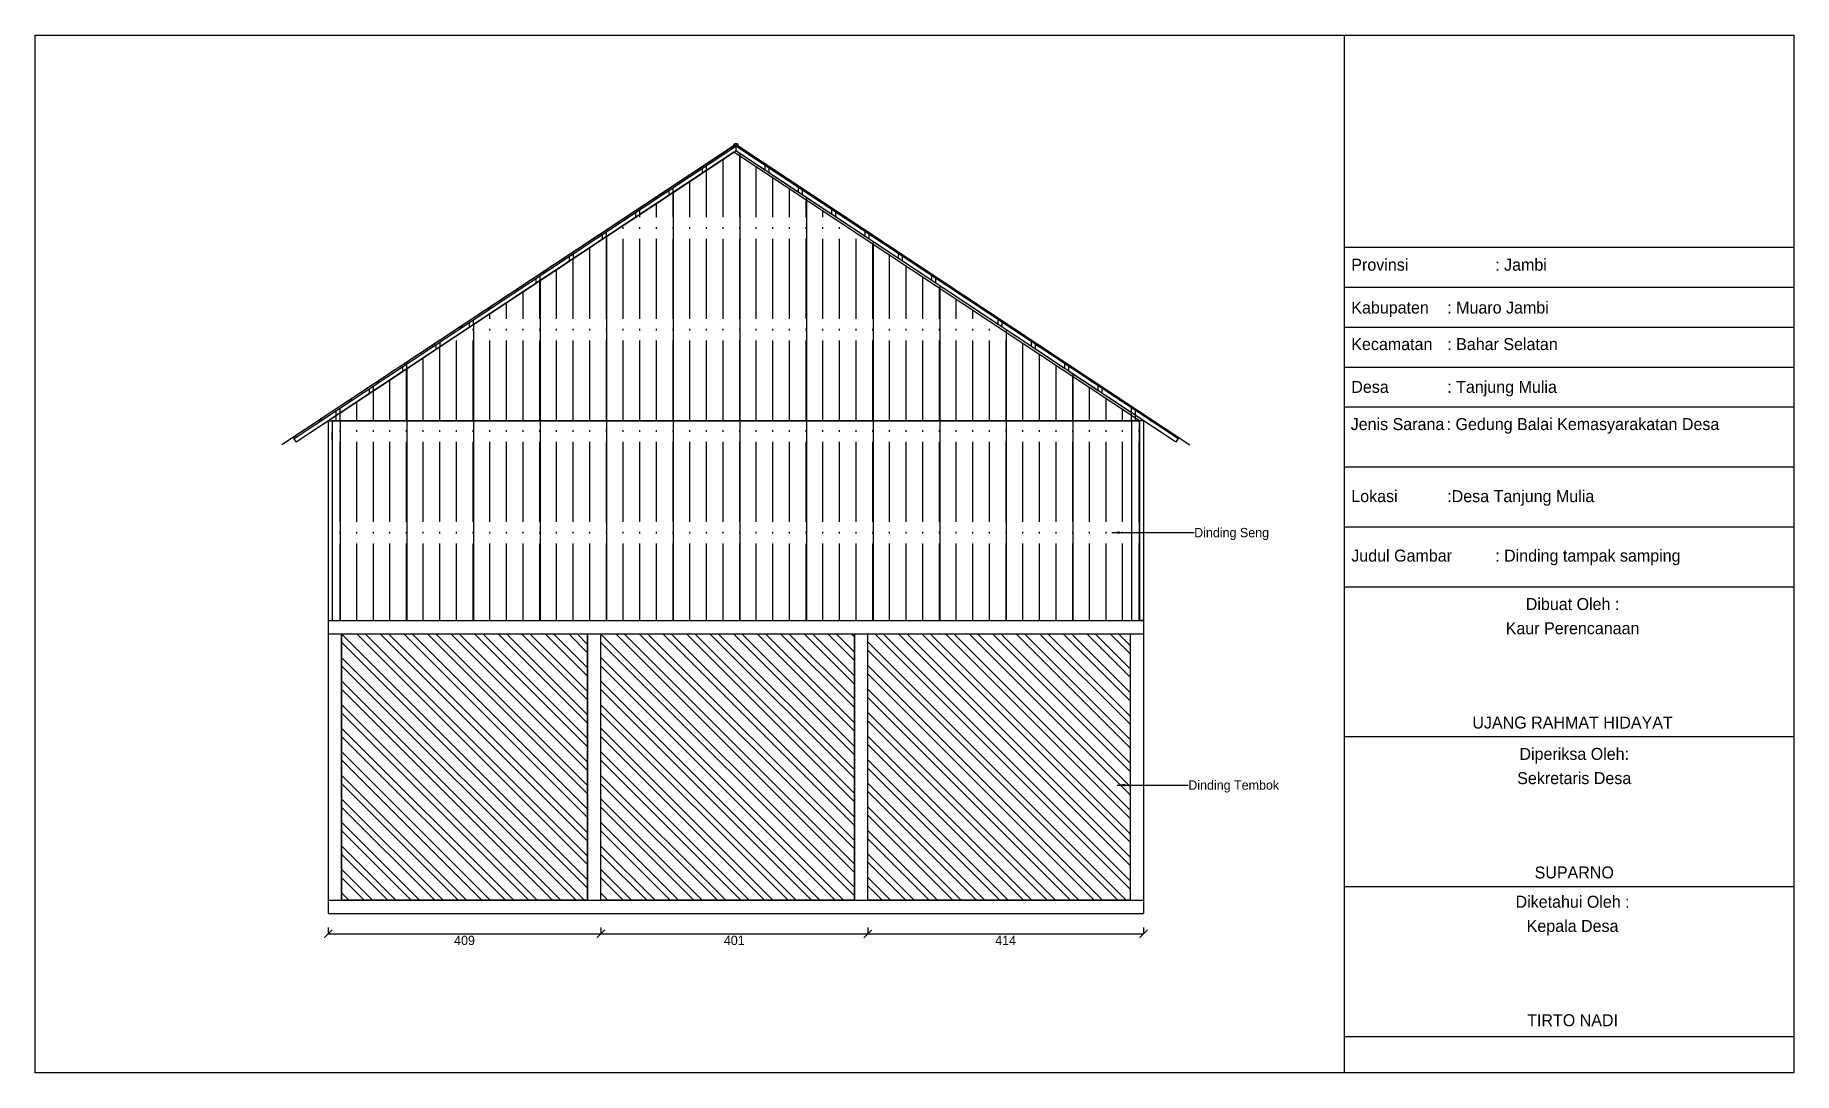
# Model space of a CAD drawing. Header units: inches. Extents: x -108 to 13185, y -10150 to 372.
# Drawn here: x -108 to 2533, y -4335 to -2777 of the extents above; entities that cross this region are included whole.
import ezdxf

# ---------------------------------------------------------------- set-up
doc = ezdxf.new("R2010")
doc.units = ezdxf.units.IN
doc.header["$MEASUREMENT"] = 0
doc.header["$PDMODE"] = 3
doc.layers.add('Dudukan Rangka Tambahan', color=50, linetype='Continuous')
doc.dimstyles.get("Standard").update_dxf_attribs({"dimtxt": 14, "dimasz": 12, "dimexe": 0.18, "dimexo": 6, "dimgap": 3, "dimtad": 2, "dimtih": 1, "dimtoh": 1, "dimdec": 0, "dimzin": 0, "dimdsep": 46, "dimtxsty": 'Standard', "dimblk": 'ARCHTICK', "dimcen": 0.09, "dimadec": 0, "dimazin": 0, "dimtfac": 1, "dimtdec": 0, "dimtofl": 0, "dimtmove": 0, "dimatfit": 3, "dimfxl": 1, "dimtolj": 1, "dimtzin": 0, "dimarcsym": 0})

msp = doc.modelspace()

# ---------------------------------------------------------------- texts
at = {"char_height": 18, "width": 664.344}
for s, insert, attachment_point in [('Provinsi^I^I: Jambi', (1868.3, -3112.4), 1), ('Kabupaten^I: Muaro Jambi', (1868.3, -3176.7), 1), ('Kecamatan^I: Bahar Selatan', (1868.3, -3231.6), 1), ('Desa^I^I: Tanjung Mulia', (1868.3, -3295.8), 1), ('Jenis Sarana^I: Gedung Balai Kemasyarakatan Desa', (1867.4, -3351.7), 1), ('Lokasi^I^I:Desa Tanjung Mulia', (1868.3, -3459.9), 1), ('Judul Gambar^I: Dinding tampak samping ', (1868.3, -3549.2), 1), ('Dibuat Oleh^I: ', (2200.5, -3621.9), 2), ('Kaur Perencanaan^I', (2200.5, -3658.2), 2), ('UJANG RAHMAT HIDAYAT ', (2200.5, -3799.8), 2), ('Diperiksa Oleh: ', (2203, -3846.9), 2), ('Sekretaris Desa ', (2203, -3883.3), 2), ('SUPARNO', (2203, -4024.9), 2), ('Diketahui Oleh^I: ', (2200.5, -4068.9), 2), ('Kepala Desa^I', (2200.5, -4105.2), 2), ('TIRTO NADI', (2200.5, -4246.8), 2)]:
    msp.add_mtext(s, dxfattribs=dict(at, insert=insert, attachment_point=attachment_point))
at = {"char_height": 14, "attachment_point": 1}
for s, insert in [('Dinding Seng', (1632.4, -3516.6)), ('Dinding Tembok', (1623.6, -3895.7))]:
    msp.add_mtext(s, dxfattribs=dict(at, insert=insert))

# ---------------------------------------------------------------- blocks, each defined once
blk = doc.blocks.new('_ArchTick')
at = {"color": 0, "linetype": 'ByBlock', "const_width": 0.15}
blk.add_lwpolyline([(-0.5, -0.5), (0.5, 0.5)], dxfattribs=at)
blk = doc.blocks.new('*D28')
at = {"color": 0, "lineweight": -2}
for p, q in [((332.3, -4116.6), (332.3, -4126.2)), ((741.6, -4116.6), (741.6, -4126.2)), ((332.3, -4126), (741.6, -4126))]:
    blk.add_line(p, q, dxfattribs=at)
at = {"layer": 'Defpoints', "color": 0}
for p in [(332.3, -4110.6), (741.6, -4110.6), (741.6, -4126)]:
    blk.add_point(p, dxfattribs=at)
at = {"color": 0, "lineweight": -2, "xscale": 12, "yscale": 12, "zscale": 12, "rotation": 180}
blk.add_blockref('_ArchTick', (332.3, -4126), dxfattribs=at)
at = {"color": 0, "lineweight": -2, "xscale": 12, "yscale": 12, "zscale": 12}
blk.add_blockref('_ArchTick', (741.6, -4126), dxfattribs=at)
at = {"color": 0, "insert": (536.9, -4136), "char_height": 14, "attachment_point": 5}
blk.add_mtext('\\A1;409', dxfattribs=at)
blk = doc.blocks.new('*D29')
at = {"color": 0, "lineweight": -2}
for p, q in [((741.6, -4116.6), (741.6, -4126.2)), ((1142.3, -4116.6), (1142.3, -4126.2)), ((741.6, -4126), (1142.3, -4126))]:
    blk.add_line(p, q, dxfattribs=at)
at = {"layer": 'Defpoints', "color": 0}
for p in [(741.6, -4110.6), (1142.3, -4110.6), (1142.3, -4126)]:
    blk.add_point(p, dxfattribs=at)
at = {"color": 0, "lineweight": -2, "xscale": 12, "yscale": 12, "zscale": 12, "rotation": 180}
blk.add_blockref('_ArchTick', (741.6, -4126), dxfattribs=at)
at = {"color": 0, "lineweight": -2, "xscale": 12, "yscale": 12, "zscale": 12}
blk.add_blockref('_ArchTick', (1142.3, -4126), dxfattribs=at)
at = {"color": 0, "insert": (941.9, -4136), "char_height": 14, "attachment_point": 5}
blk.add_mtext('\\A1;401', dxfattribs=at)
blk = doc.blocks.new('*D30')
at = {"color": 0, "lineweight": -2}
for p, q in [((1142.3, -4116.6), (1142.3, -4126.2)), ((1556.3, -4116.6), (1556.3, -4126.2)), ((1142.3, -4126), (1556.3, -4126))]:
    blk.add_line(p, q, dxfattribs=at)
at = {"layer": 'Defpoints', "color": 0}
for p in [(1142.3, -4110.6), (1556.3, -4110.6), (1556.3, -4126)]:
    blk.add_point(p, dxfattribs=at)
at = {"color": 0, "lineweight": -2, "xscale": 12, "yscale": 12, "zscale": 12, "rotation": 180}
blk.add_blockref('_ArchTick', (1142.3, -4126), dxfattribs=at)
at = {"color": 0, "lineweight": -2, "xscale": 12, "yscale": 12, "zscale": 12}
blk.add_blockref('_ArchTick', (1556.3, -4126), dxfattribs=at)
at = {"color": 0, "insert": (1349.3, -4136), "char_height": 14, "attachment_point": 5}
blk.add_mtext('\\A1;414', dxfattribs=at)

# ---------------------------------------------------------------- dimensions: what is measured, and where the dimension line sits
dim = msp.add_linear_dim(base=(741.6, -4126), p1=(332.3, -4110.6), p2=(741.6, -4110.6), dimstyle='Standard')
dim.commit()
dim.dimension.update_dxf_attribs({"geometry": '*D28', "text_midpoint": (536.9, -4136)})
for base, p1, p2, picture, middle in [((1142.3, -4126), (741.6, -4110.6), (1142.3, -4110.6), '*D29', (941.9, -4136)), ((1556.3, -4126), (1142.3, -4110.6), (1556.3, -4110.6), '*D30', (1349.3, -4136))]:
    dim = msp.add_linear_dim(base=base, p1=p1, p2=p2, dimstyle='Standard', override={"dimtmove": 1})
    dim.commit()
    dim.dimension.update_dxf_attribs({"geometry": picture, "text_midpoint": middle})

# ---------------------------------------------------------------- hatches: boundary and pattern name
h = msp.add_hatch()
h.set_pattern_fill('ACAD_ISO04W100', color=256, scale=5, angle=90, style=0)
h.set_pattern_definition([(90, (0, 0), (-25, 2e-15), [120, -15, 2.5, -15])])
h.paths.add_polyline_path([(350.3, -3655.6), (1538.3, -3655.6), (1550.3, -3655.6), (1550.3, -3355.6), (941.3, -2952.6), (332.3, -3355.6), (332.3, -3655.6)])
h = msp.add_hatch()
h.set_pattern_fill('STEEL', color=256, scale=200, angle=90, style=0)
h.set_pattern_definition([(135, (0, 0), (-17.67767, -17.67767), []), (135, (-12.5, 8e-16), (-17.67767, -17.67767), [])])
h.paths.add_polyline_path([(352.3, -3675.6), (721.6, -3675.6), (721.6, -4075.6), (352.3, -4075.6)])
h.paths.add_polyline_path([(741.6, -3675.6), (1122.3, -3675.6), (1122.3, -4075.6), (741.6, -4075.6)])
h.paths.add_polyline_path([(1142.3, -3675.6), (1536.3, -3675.6), (1536.3, -4075.6), (1142.3, -4075.6)])

# ---------------------------------------------------------------- linework, layer by layer
for p, q in [((-107.7, -2776.7), (2532.7, -2776.7)), ((-107.7, -4334.8), (-107.7, -2776.7)), ((1857.8, -2776.7), (1857.8, -4334.8)), ((2532.7, -2776.7), (2532.7, -4334.8)), ((943.1, -2941.6), (262.7, -3391.8)), ((943.2, -2941.7), (262.8, -3392)), ((280.9, -3382.4), (944.3, -2943.4)), ((284.2, -3387.4), (944.3, -2950.6)), ((900.3, -2979.7), (941.3, -2952.6)), ((943.1, -2941.6), (943.2, -2941.7)), ((943.1, -2941.6), (943.2, -2941.7)), ((944.3, -2943.4), (944.3, -2950.6)), ((1607.8, -3382.4), (944.3, -2943.4)), ((944.3, -2943.4), (944.3, -2950.6)), ((1604.4, -3387.4), (944.3, -2950.6)), ((945.5, -2941.6), (945.4, -2941.7)), ((945.5, -2941.6), (945.4, -2941.7)), ((945.4, -2941.7), (1625.8, -3392)), ((945.5, -2941.6), (1625.9, -3391.8)), ((988.3, -2979.7), (947.3, -2952.6)), ((950.3, -2954.6), (950.3, -3655.6)), ((894.3, -2983.7), (894.3, -2976.5)), ((900.3, -2979.7), (900.3, -2972.5)), ((988.3, -2979.7), (988.3, -2972.5)), ((994.3, -2983.7), (994.3, -2976.5)), ((844.3, -3016.8), (844.3, -3009.6)), ((850.3, -3012.8), (894.3, -2983.7)), ((850.3, -3012.8), (850.3, -3005.6)), ((1038.3, -3012.8), (994.3, -2983.7)), ((1038.3, -3012.8), (1038.3, -3005.6)), ((1044.3, -3016.8), (1044.3, -3009.6)), ((800.3, -3045.9), (844.3, -3016.8)), ((850.3, -3012.8), (850.3, -3655.6)), ((850.3, -3012.8), (850.3, -3655.6)), ((1088.3, -3045.9), (1044.3, -3016.8)), ((1050.3, -3020.7), (1050.3, -3655.6)), ((750.3, -3079), (794.3, -3049.9)), ((794.3, -3049.9), (794.3, -3042.7)), ((800.3, -3045.9), (800.3, -3038.7)), ((1088.3, -3045.9), (1088.3, -3038.7)), ((1094.3, -3049.9), (1094.3, -3042.7)), ((1138.3, -3079), (1094.3, -3049.9)), ((700.3, -3112.1), (744.3, -3082.9)), ((744.3, -3082.9), (744.3, -3075.7)), ((750.3, -3079), (750.3, -3071.8)), ((750.3, -3079), (750.3, -3655.6)), ((1138.3, -3079), (1138.3, -3071.8)), ((1144.3, -3082.9), (1144.3, -3075.7)), ((1188.3, -3112.1), (1144.3, -3082.9)), ((1150.3, -3086.9), (1150.3, -3655.6)), ((694.3, -3116), (694.3, -3108.8)), ((700.3, -3112.1), (700.3, -3104.9)), ((1188.3, -3112.1), (1188.3, -3104.9)), ((1194.3, -3116), (1194.3, -3108.8)), ((1857.8, -3095), (2532.7, -3095)), ((644.3, -3149.1), (644.3, -3141.9)), ((650.3, -3145.2), (694.3, -3116)), ((650.3, -3145.2), (650.3, -3138)), ((1238.3, -3145.2), (1194.3, -3116)), ((1238.3, -3145.2), (1238.3, -3138)), ((1244.3, -3149.1), (1244.3, -3141.9)), ((600.3, -3178.2), (644.3, -3149.1)), ((650.3, -3145.2), (650.3, -3655.6)), ((1288.3, -3178.2), (1244.3, -3149.1)), ((1250.3, -3153.1), (1250.3, -3655.6)), ((1250.3, -3153.1), (1250.3, -3655.6)), ((1857.8, -3155), (2532.7, -3155)), ((550.3, -3211.3), (594.3, -3182.2)), ((1338.3, -3211.3), (1294.3, -3182.2)), ((500.3, -3244.4), (544.3, -3215.3)), ((544.3, -3215.3), (544.3, -3208.1)), ((550.3, -3211.3), (550.3, -3204.1)), ((550.3, -3211.3), (550.3, -3655.6)), ((1338.3, -3211.3), (1338.3, -3204.1)), ((1344.3, -3215.3), (1344.3, -3208.1)), ((1388.3, -3244.4), (1344.3, -3215.3)), ((1350.3, -3219.3), (1350.3, -3655.6)), ((1857.8, -3215), (2532.7, -3215)), ((494.3, -3248.4), (494.3, -3241.2)), ((500.3, -3244.4), (500.3, -3237.5)), ((1388.3, -3244.4), (1388.3, -3237.5)), ((1394.3, -3248.4), (1394.3, -3241.2)), ((450.3, -3277.5), (494.3, -3248.4)), ((450.3, -3277.5), (450.3, -3270.3)), ((1438.3, -3277.5), (1394.3, -3248.4)), ((1438.3, -3277.5), (1438.3, -3270.3)), ((400.3, -3310.6), (444.3, -3281.5)), ((444.3, -3281.5), (444.3, -3274.3)), ((450.3, -3277.5), (450.3, -3655.6)), ((1444.3, -3281.5), (1444.3, -3274.3)), ((1488.3, -3310.6), (1444.3, -3281.5)), ((1450.3, -3285.4), (1450.3, -3655.6)), ((1857.8, -3275), (2532.7, -3275)), ((350.3, -3343.7), (394.3, -3314.6)), ((394.3, -3314.6), (394.3, -3307.4)), ((400.3, -3310.6), (400.3, -3303.4)), ((1488.3, -3310.6), (1488.3, -3303.4)), ((1494.3, -3314.6), (1494.3, -3307.4)), ((1538.3, -3343.7), (1494.3, -3314.6)), ((284.2, -3387.4), (344.3, -3347.7)), ((344.3, -3355.6), (344.3, -3340.5)), ((350.3, -3355.6), (350.3, -3336.5)), ((1538.3, -3355.6), (1538.3, -3336.5)), ((1544.3, -3355.6), (1544.3, -3340.5)), ((1604.4, -3387.4), (1544.3, -3347.7)), ((1857.8, -3335), (2532.7, -3335)), ((332.3, -3355.6), (332.3, -3655.6)), ((332.3, -3355.6), (338.3, -3355.6)), ((338.3, -3355.6), (338.3, -3655.6)), ((338.3, -3355.6), (1550.3, -3355.6)), ((1550.3, -3355.6), (338.3, -3355.6)), ((350.3, -3355.6), (350.3, -3655.6)), ((1538.3, -3355.6), (1538.3, -3655.6)), ((1550.3, -3355.6), (1550.3, -3655.6)), ((1556.3, -3355.6), (1550.3, -3355.6)), ((1550.3, -3355.6), (1550.3, -3655.6)), ((1556.3, -3355.6), (1550.3, -3355.6)), ((1556.3, -3355.6), (1556.3, -3655.6)), ((1556.3, -3355.6), (1556.3, -3655.6)), ((262.7, -3391.8), (262.8, -3392)), ((280.6, -3382.6), (283.9, -3387.6)), ((1608, -3382.6), (1604.7, -3387.6)), ((1625.9, -3391.8), (1625.8, -3392)), ((1857.8, -3425), (2532.7, -3425)), ((1857.8, -3515), (2532.7, -3515)), ((1857.8, -3605), (2532.7, -3605)), ((332.3, -3655.6), (338.3, -3655.6)), ((332.3, -3655.6), (1556.3, -3655.6)), ((332.3, -3655.6), (332.3, -3675.6)), ((1556.3, -3655.6), (1550.3, -3655.6)), ((1556.3, -3655.6), (1556.3, -3675.6)), ((332.3, -3675.6), (1556.3, -3675.6)), ((332.3, -3675.6), (332.3, -4075.6)), ((352.3, -3675.6), (352.3, -4075.6)), ((721.6, -4075.6), (721.6, -3675.6)), ((741.6, -4075.6), (741.6, -3675.6)), ((1122.3, -4075.6), (1122.3, -3675.6)), ((1142.3, -4075.6), (1142.3, -3675.6)), ((1536.3, -3675.6), (1536.3, -4075.6)), ((1556.3, -3675.6), (1556.3, -4075.6)), ((1857.8, -3830), (2532.7, -3830)), ((1857.8, -4055), (2532.7, -4055)), ((332.3, -4075.6), (1556.3, -4075.6)), ((332.3, -4075.6), (332.3, -4095.6)), ((1556.3, -4075.6), (1556.3, -4095.6)), ((332.3, -4095.6), (1556.3, -4095.6)), ((1857.8, -4280), (2532.7, -4280)), ((2532.7, -4334.8), (-107.7, -4334.8))]:
    msp.add_line(p, q)
for points in [[(350.3, -3655.6), (1538.3, -3655.6), (1550.3, -3655.6), (1550.3, -3355.6), (941.3, -2952.6), (332.3, -3355.6), (332.3, -3655.6)], [(939.9, -2943.9), (941, -2945.6), (944.3, -2943.4), (943.2, -2941.7)], [(939.9, -2943.9), (941, -2945.6), (944.3, -2943.4), (943.2, -2941.7)], [(948.7, -2943.9), (947.7, -2945.6), (944.3, -2943.4), (945.4, -2941.7)], [(948.7, -2943.9), (947.7, -2945.6), (944.3, -2943.4), (945.4, -2941.7)], [(905.2, -2966.9), (906.3, -2968.5), (909.7, -2966.4), (908.6, -2964.7)], [(983.4, -2966.9), (982.3, -2968.5), (979, -2966.4), (980, -2964.7)], [(863.5, -2994.5), (864.6, -2996.1), (868, -2994), (866.9, -2992.3)], [(1025.1, -2994.5), (1024, -2996.1), (1020.7, -2994), (1021.7, -2992.3)], [(821.8, -3022), (822.9, -3023.7), (826.3, -3021.5), (825.2, -3019.9)], [(1066.8, -3022), (1065.7, -3023.7), (1062.3, -3021.5), (1063.4, -3019.9)], [(780.1, -3049.6), (781.2, -3051.3), (784.6, -3049.1), (783.5, -3047.5)], [(1108.5, -3049.6), (1107.4, -3051.3), (1104, -3049.1), (1105.1, -3047.5)], [(738.4, -3077.2), (739.5, -3078.9), (742.9, -3076.7), (741.8, -3075.1)], [(1150.2, -3077.2), (1149.1, -3078.9), (1145.7, -3076.7), (1146.8, -3075.1)], [(696.7, -3104.8), (697.8, -3106.5), (701.2, -3104.3), (700.1, -3102.7)], [(1191.9, -3104.8), (1190.8, -3106.5), (1187.4, -3104.3), (1188.5, -3102.7)], [(655.1, -3132.4), (656.1, -3134.1), (659.5, -3131.9), (658.4, -3130.2)], [(1233.6, -3132.4), (1232.5, -3134.1), (1229.1, -3131.9), (1230.2, -3130.2)], [(613.4, -3160), (614.4, -3161.7), (617.8, -3159.5), (616.7, -3157.8)], [(1275.3, -3160), (1274.2, -3161.7), (1270.8, -3159.5), (1271.9, -3157.8)], [(571.7, -3187.6), (572.7, -3189.3), (576.1, -3187.1), (575, -3185.4)], [(1317, -3187.6), (1315.9, -3189.3), (1312.5, -3187.1), (1313.6, -3185.4)], [(530, -3215.2), (531.1, -3216.9), (534.4, -3214.7), (533.3, -3213)], [(1358.7, -3215.2), (1357.6, -3216.9), (1354.2, -3214.7), (1355.3, -3213)], [(488.3, -3242.8), (489.4, -3244.5), (492.7, -3242.3), (491.6, -3240.6)], [(1400.4, -3242.8), (1399.3, -3244.5), (1395.9, -3242.3), (1397, -3240.6)], [(446.6, -3270.4), (447.7, -3272.1), (451, -3269.9), (449.9, -3268.2)], [(1442.1, -3270.4), (1441, -3272.1), (1437.6, -3269.9), (1438.7, -3268.2)], [(404.9, -3298), (406, -3299.7), (409.3, -3297.5), (408.2, -3295.8)], [(1483.8, -3298), (1482.7, -3299.7), (1479.3, -3297.5), (1480.4, -3295.8)], [(363.2, -3325.6), (364.3, -3327.3), (367.6, -3325.1), (366.5, -3323.4)], [(1525.5, -3325.6), (1524.4, -3327.3), (1521, -3325.1), (1522.1, -3323.4)], [(318.1, -3355.4), (319.2, -3357.1), (322.6, -3354.9), (321.5, -3353.2)], [(1570.5, -3355.4), (1569.4, -3357.1), (1566, -3354.9), (1567.1, -3353.2)], [(279.5, -3380.9), (280.6, -3382.6), (284, -3380.4), (282.9, -3378.7)], [(1609.1, -3380.9), (1608, -3382.6), (1604.6, -3380.4), (1605.7, -3378.7)], [(352.3, -3675.6), (721.6, -3675.6), (721.6, -4075.6), (352.3, -4075.6)], [(741.6, -3675.6), (1122.3, -3675.6), (1122.3, -4075.6), (741.6, -4075.6)], [(1142.3, -3675.6), (1536.3, -3675.6), (1536.3, -4075.6), (1142.3, -4075.6)]]:
    msp.add_lwpolyline(points, close=True)
for radius, start, end in [(3.88, 1.0743, 178.9257), (3.88, 1.0743, 178.9257), (3.58, 4.4558, 175.5442), (3.58, 4.4558, 175.5442), (3.58, 212.9446, 213), (3.58, 212.9446, 213), (3.58, 327, 327.0554), (3.58, 327, 327.0554)]:
    msp.add_arc((944.3, -2943.4), radius, start, end)
at = {"layer": 'Dudukan Rangka Tambahan'}
for p, q in [((338.3, -3383.6), (338.3, -3373.6)), ((1550.3, -3383.6), (1550.3, -3373.6))]:
    msp.add_line(p, q, dxfattribs=at)

msp.set_redraw_order([(e.dxf.handle, doc.entitydb.next_handle()) for e in msp.query("TEXT MTEXT ATTDEF DIMENSION ARC_DIMENSION")])  # texts and dimensions are drawn at this point

# ---------------------------------------------------------------- leaders
at = {"annotation_type": 0, "has_hookline": 1, "hookline_direction": 0}
for points, text_width in [([(1508.7, -3523.6), (1632.3, -3523.6)], 144.7), ([(1516.9, -3902.7), (1623.5, -3902.7)], 172.7)]:
    msp.add_leader(points, dimstyle='Standard', override={"dimgap": 0.09, "dimtad": 0}, dxfattribs=dict(at, text_width=text_width))

doc.saveas('drawing.dxf')
